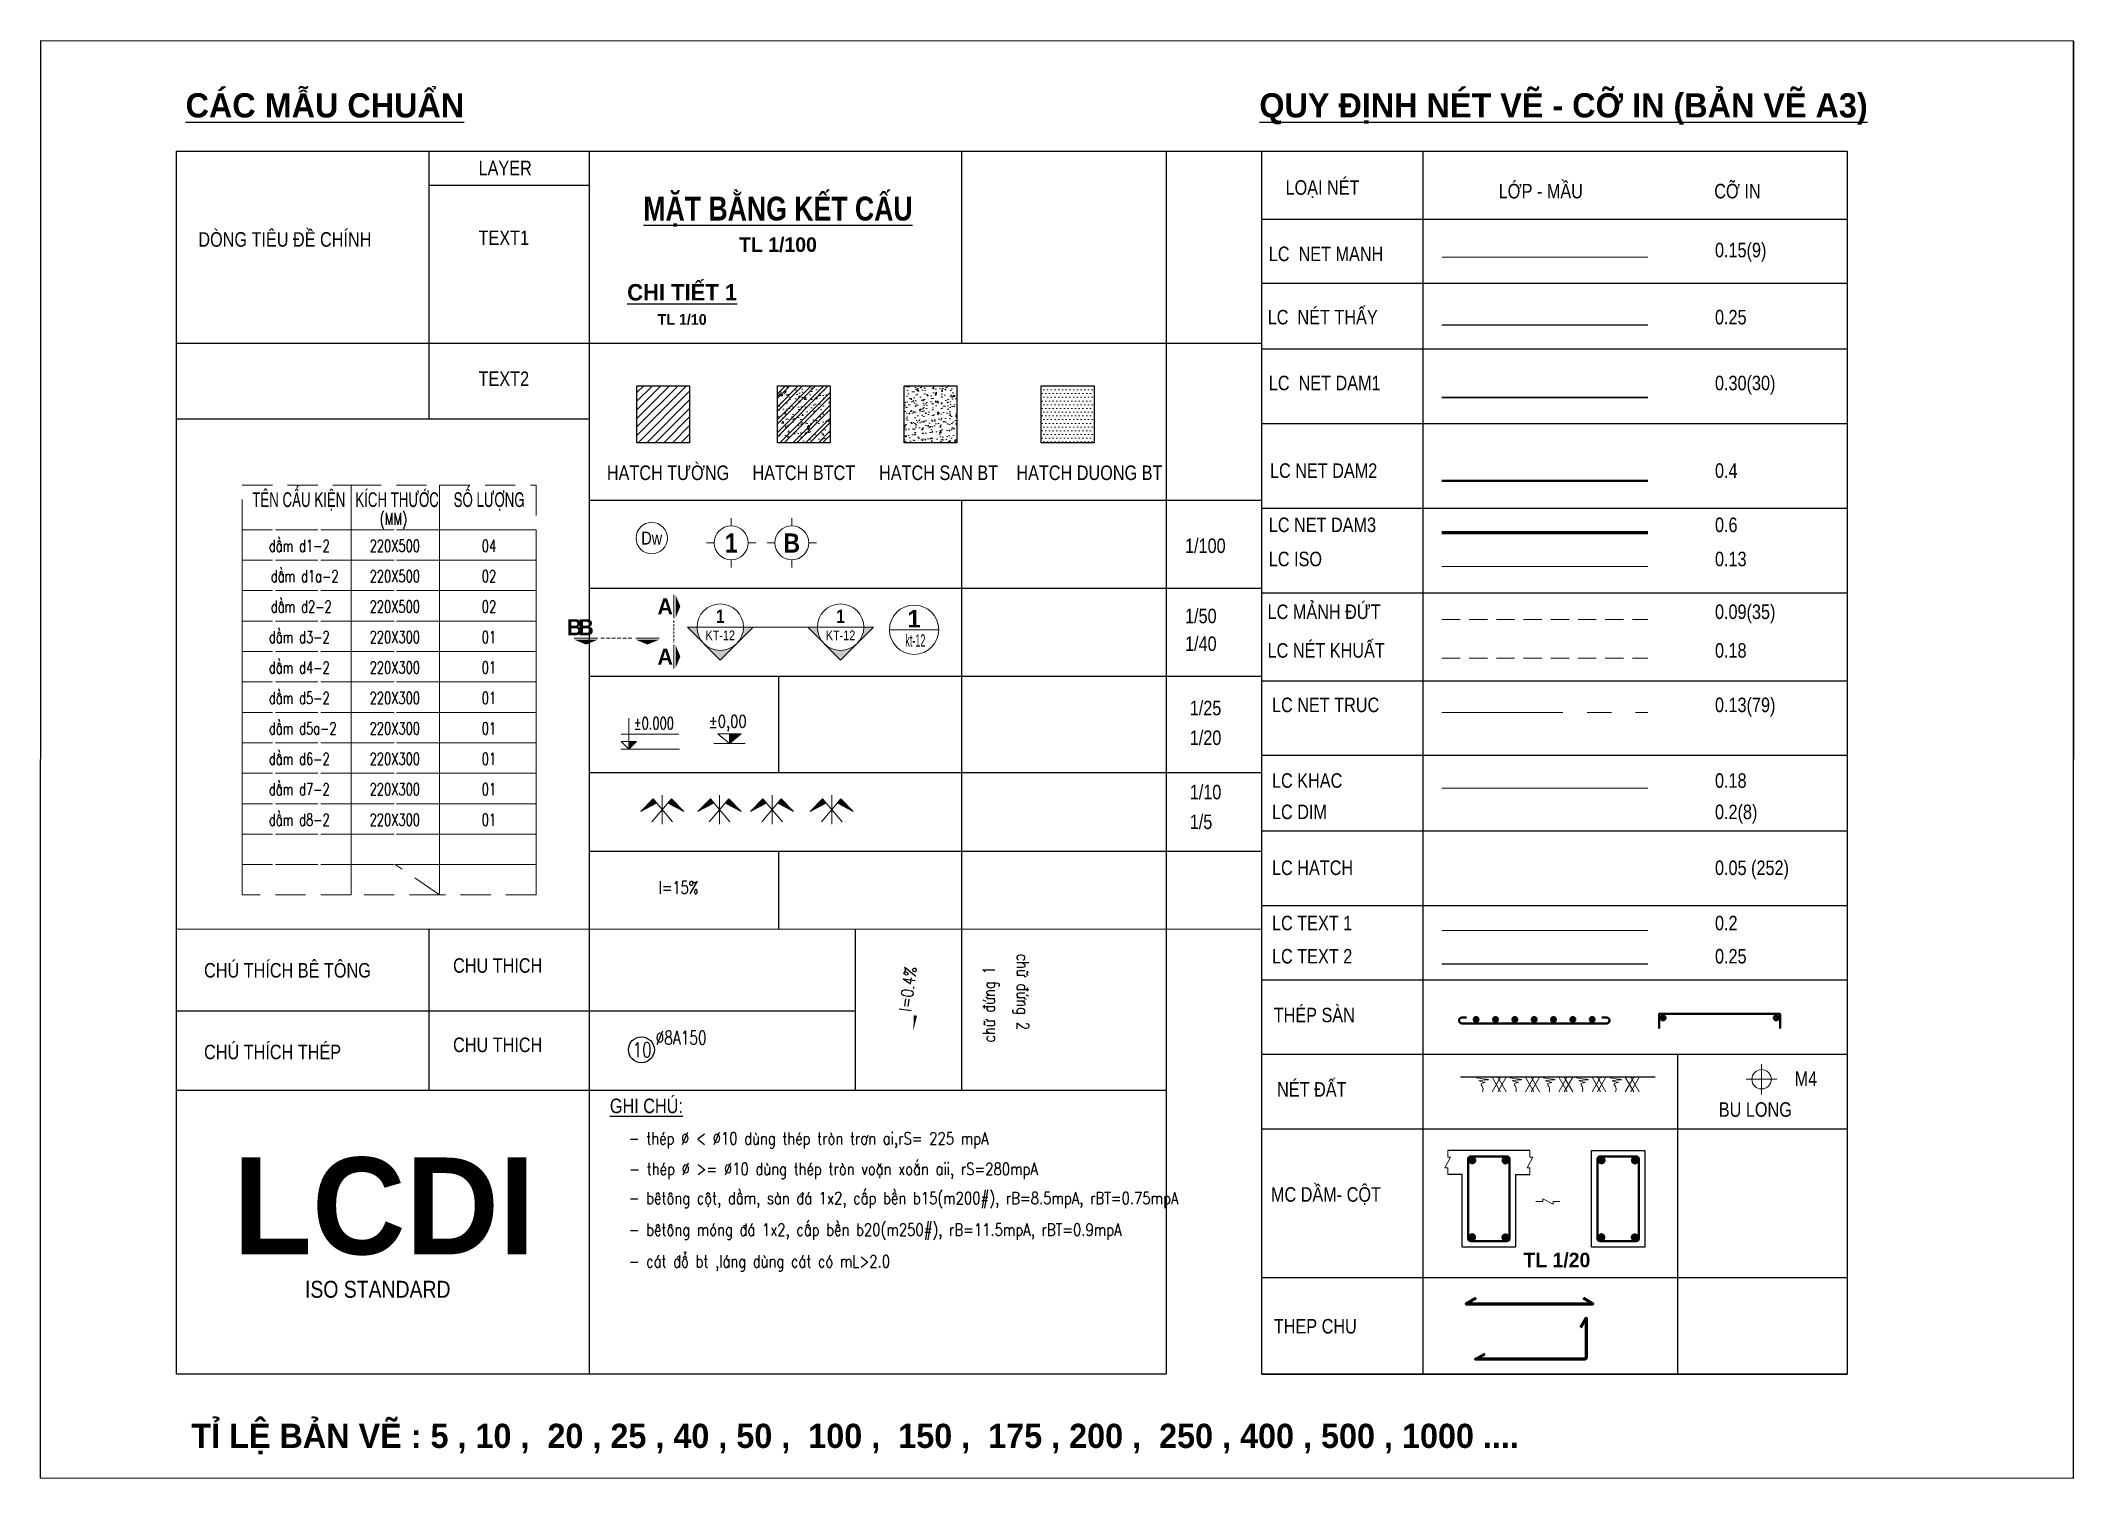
# Model space of a CAD drawing. Header units: millimetres. Extents: x -100840 to -70225, y 7053 to 16989.
# Drawn here: x -78625 to -70225, y 11049 to 16989 of the extents above; entities that cross this region are included whole.
import ezdxf
from ezdxf.enums import TextEntityAlignment as Align

# ---------------------------------------------------------------- set-up
doc = ezdxf.new("R2010")
doc.units = ezdxf.units.MM
doc.header["$MEASUREMENT"] = 0
for name, pattern in [('CENTERX2', [4, 2.5, -0.5, 0.5, -0.5]), ('DASHDOT', [1, 0.5, -0.25, 0, -0.25]), ('HIDDEN', [0.375, 0.25, -0.125])]:
    doc.linetypes.add(name, pattern=pattern)
for name, color, linetype, lineweight in [('KICHTHUOC', 8, 'Continuous', 18), ('LC Dim', 8, 'Continuous', 18), ('LC Hatch', 252, 'Continuous', 9), ('LC Hatch @ 1 (1)', 252, 'Continuous', 0), ('LC ISO', 153, 'Continuous', 13), ('LC Khac', 4, 'Continuous', 9), ('LC MANH DUT', 35, 'HIDDEN', 5), ('LC Net dam 1', 30, 'Continuous', 30), ('LC Net dam2', 6, 'Continuous', 40), ('LC Net dam3', 1, 'Continuous', 60), ('LC Net khuat', 4, 'HIDDEN', 13), ('LC Net manh', 239, 'Continuous', 5), ('LC Net thay', 7, 'Continuous', 25), ('LC Net truc', 79, 'DASHDOT', 13), ('LC Text1', 3, 'Continuous', 20), ('LC Text2', 7, 'Continuous', 25), ('Text', 7, 'Continuous', 20), ('v-KICHTHUOC', 8, 'Continuous', 18), ('v-TEXT', 7, 'Continuous', 20)]:
    doc.layers.add(name, color=color, linetype=linetype, lineweight=lineweight)
doc.styles.add('ARIAL', font='arial.ttf', dxfattribs={"width": 0.8})
doc.styles.add('Brief text', font='')
doc.styles.add('General text 2', font='arial.ttf')
doc.styles.add('LC 1', font='')
doc.styles.add('LC 2', font='', dxfattribs={"width": 0.7})
doc.styles.add('LC 3', font='vnsimli.shx', dxfattribs={"width": 0.75})
doc.styles.add('LC3', font='', dxfattribs={"width": 0.8})
doc.styles.add('T1', font='Vnsimli.shx', dxfattribs={"width": 0.8})
doc.styles.add('T2', font='', dxfattribs={"width": 0.8})
doc.styles.add('text', font='hoatbif.shx', dxfattribs={"width": 0.7})
doc.styles.add('text1', font='', dxfattribs={"width": 0.7, "height": 300})
doc.styles.get('Brief text').set_extended_font_data('.VnHelvetInsH', bold=True)
doc.styles.get('LC 1').set_extended_font_data('.VnAvantH', bold=True)
doc.styles.get('LC 2').set_extended_font_data('.VnArial NarrowH')
doc.styles.get('LC3').set_extended_font_data('.VnArialH', bold=True)
doc.styles.get('T2').set_extended_font_data('.VnArialH')
doc.styles.get('text1').set_extended_font_data('.VnHelvetInsH', bold=True)

msp = doc.modelspace()

# ---------------------------------------------------------------- texts
at = {"layer": 'LC Text1', "ltscale": 0.2, "style": 'LC 1', "width": 0.9}
for s, p in [('1', (-75771.3, 14850.2)), ('B', (-75521.2, 14850.2))]:
    msp.add_text(s, height=78.9, rotation=359.99922, dxfattribs=at).set_placement(p, align=Align.BOTTOM_CENTER)
at = {"layer": 'LC Text1', "style": 'LC 3', "width": 0.75}
msp.add_text(' I=15%%%', height=52.43, rotation=359.99922, dxfattribs=at).set_placement((-76098.7, 13463.8))
at = {"layer": 'LC Text1', "color": 3, "style": 'LC 3', "width": 0.8}
for s, height, rotation, p in [('ch÷ ®øng 2', 50, 269.99922, (-74591, 13216.1)), ('ch÷ ®øng 1', 50, 89.99922, (-74681.3, 12849.8)), ('- thÐp %%C < %%C10 dïng thÐp trßn tr¬n ai,rS= 225 mpA', 50.002, 359.99922, (-76194.5, 12428.4)), ('- thÐp %%C >= %%C10 dïng thÐp trßn voÆn xo¾n aii, rS=280mpA', 50.002, 359.99922, (-76192.5, 12302.2)), ('- bªt«ng cét, dÇm, sµn ®¸ 1x2, cÊp bÒn b15(m200#), rB=8.5mpA, rBT=0.75mpA', 50.002, 359.99922, (-76194.9, 12181.8)), ('- bªt«ng mãng ®¸ 1x2, cÊp bÒn b20(m250#), rB=11.5mpA, rBT=0.9mpA', 50.002, 359.99922, (-76194.9, 12051.2)), ('- c¸t ®æ bt ,l¸ng dïng c¸t cã mL>2.0', 50.002, 359.99922, (-76194.9, 11920.5))]:
    msp.add_text(s, height=height, rotation=rotation, dxfattribs=at).set_placement(p)
at = {"layer": 'LC Text2', "lineweight": -2}
for s, height, style, p in [('%%uc¸c mÉu chuÈn', 100.004, 'LC 1', (-78026.3, 16671.9)), ('%%Uquy ®Þnh nÐt vÏ - cì in (b¶n vÏ A3)', 100.004, 'LC 1', (-73588.8, 16671.8)), ('tl 1/20', 60, 'LC 1', (-72497.5, 11921)), ('iso standard', 70.003, 'LC 2', (-77532.9, 11794.9)), ('tØ lÖ b¶n vÏ : 5 , 10 ,  20 , 25 , 40 , 50 ,  100 ,  150 ,  175 , 200 ,  250 , 400 , 500 , 1000 ....', 100.004, 'LC 1', (-78002.3, 11174.3))]:
    msp.add_text(s, height=height, rotation=359.99922, dxfattribs=dict(at, style=style)).set_placement(p)
at = {"layer": 'LC Text2', "style": 'T2', "width": 0.8}
for s, height, p in [('layer', 60, (-76815.5, 16432.9)), ('lo¹i nÐt', 60, (-73480.5, 16352.4)), ('Líp - mÇu', 60, (-72599.8, 16337.4)), ('cì in', 60, (-71708.8, 16337.4)), ('dßng tiªu ®Ò chÝnh', 60.002, (-77973.6, 16137.8)), ('text1', 60, (-76815.5, 16144.6)), ('LC  Net manh', 60.002, (-73549.7, 16078.1)), ('0.15(9)', 60, (-71705.8, 16093.9)), ('LC  nÐt thÊy', 60.002, (-73554.3, 15816.7)), ('0.25 ', 60, (-71705.8, 15816.7)), ('text2', 60, (-76815.5, 15562.2)), ('LC  Net dam1', 60.002, (-73549.7, 15544.6)), ('0.30(30)', 60, (-71705.8, 15544.6)), ('HATCH T¦êNG', 60.002, (-76285.3, 15173.7)), ('HATCH BTCT', 60, (-75683.6, 15173.7)), ('HATCH SAN BT', 60.002, (-75160.3, 15173.7)), ('HATCH DUONG BT', 60.002, (-74592.9, 15173.7)), ('LC Net dam2', 60.002, (-73544.8, 15182.7)), ('0.4', 60, (-71705.8, 15182.7)), ('LC Net dam3', 60.002, (-73549.8, 14958.5)), ('0.6', 60, (-71705.8, 14958.5)), ('1/100', 60, (-73895.9, 14872.1)), ('LC iso', 60, (-73549.8, 14817.4)), ('0.13', 60, (-71705.8, 14817.4)), ('1/50', 60, (-73895.9, 14582)), ('LC m¶nh ®øt', 60.002, (-73554.7, 14599.4)), ('0.09(35)', 60, (-71705.8, 14599.4)), ('1/40', 60, (-73895.9, 14467.4)), ('LC nÐt khuÊt', 60.002, (-73554.7, 14439.6)), ('0.18', 60, (-71705.8, 14439.6)), ('1/25', 60, (-73876.4, 14201.6)), ('LC Net truc', 60.002, (-73536.5, 14214.6)), ('0.13(79)', 60, (-71705.8, 14214.6)), ('1/20', 60, (-73876.4, 14078.8)), ('LC khac', 60, (-73536.5, 13902)), ('0.18', 60, (-71705.8, 13902)), ('1/10', 60, (-73876.4, 13854.3)), ('1/5', 60, (-73876.4, 13731.5)), ('LC dim', 60, (-73536.5, 13772.5)), ('0.2(8)', 60, (-71705.8, 13772.5)), ('LC Hatch', 60, (-73536.5, 13541.6)), ('0.05 (252)', 60, (-71705.8, 13541.5)), ('LC text 1', 60, (-73536.5, 13313.3)), ('0.2', 60, (-71705.8, 13313.2)), ('chó thÝch bª t«ng', 60.002, (-77949.9, 13117.9)), ('chu thich', 60, (-76920.9, 13137.6)), ('LC text 2', 60, (-73536.5, 13176.1)), ('0.25', 60, (-71705.8, 13176.1)), ('thÐp sµn', 60, (-73529.4, 12933.2)), ('chó thÝch thÐp', 60.002, (-77949.9, 12780.4)), ('chu thich', 60, (-76920.9, 12810)), ('nÐt ®Êt', 60, (-73515.4, 12625.7)), ('m4', 60, (-71376.7, 12670.4)), ('%%Ughi chó:', 60.002, (-76272.8, 12557.6)), ('bu long', 60, (-71690, 12542.6)), ('mc dÇm- cét', 60.002, (-73540.8, 12191.7)), ('thep chu', 60, (-73528.9, 11647.2))]:
    msp.add_text(s, height=height, rotation=359.99922, dxfattribs=at).set_placement(p)
at = {"layer": 'LC Text2', "linetype": 'ByBlock', "style": 'LC 3', "width": 0.75}
msp.add_text('%%C8A150', height=55.56, rotation=359.99922, dxfattribs=at).set_placement((-76083.9, 12841.6))
at = {"layer": 'LC Text2', "ltscale": 100, "style": 'LC 3', "width": 0.75}
msp.add_text('10', height=61.11, rotation=359.99922, dxfattribs=at).set_placement((-76139.6, 12819.4), align=Align.MIDDLE_CENTER)
at = {"layer": 'LC Text2', "lineweight": -2, "style": 'LC 1'}
msp.add_text('LCDI', height=400.02, rotation=359.99922, dxfattribs=at).set_placement((-77206.5, 12174.6), align=Align.MIDDLE)

# ---------------------------------------------------------------- blocks, each defined once
blk = doc.blocks.new('DXicon')
at = {"layer": 'LC Hatch', "ltscale": 50}
for points in [[(-1.15, 4.39), (-1.9, 5.26), (-4.45, 2.69)], [(4.45, 2.69), (1.9, 5.26), (1.15, 4.39)]]:
    blk.add_hatch(color=252, dxfattribs=at).paths.add_polyline_path(points)
at = {"layer": 'LC Net manh', "color": 8, "ltscale": 50}
for p, q in [((-1.9, 5.26), (-4.45, 2.69)), ((-4.45, 2.69), (-1.15, 4.39)), ((-2.13, 0.57), (1.9, 5.26)), ((2.13, 0.57), (-1.9, 5.26)), ((0, 0.04), (0, 6.04)), ((4.45, 2.69), (1.15, 4.39)), ((1.9, 5.26), (4.45, 2.69))]:
    blk.add_line(p, q, dxfattribs=at)
blk = doc.blocks.new('thep tron 2')
at = {"layer": 'LC Net dam2'}
for p, q in [((-0.5, 0.5), (0.5, 0.5)), ((0.35, 0.85), (-0.35, 0.15)), ((-0.35, 0.85), (0.35, 0.15)), ((0, 1), (0, 0))]:
    blk.add_line(p, q, dxfattribs=at)
blk.add_circle((0, 0.5), 0.5, dxfattribs=at)
blk = doc.blocks.new('theptron1')
at = {"layer": 'LC Net dam3'}
for p, q in [((-0.5, 0), (0.5, 0)), ((-0.35, 0.35), (0.35, -0.35)), ((0.35, 0.35), (-0.35, -0.35)), ((0, 0.5), (0, -0.5))]:
    blk.add_line(p, q, dxfattribs=at)
blk.add_circle((0, 0), 0.5, dxfattribs=at)
blk = doc.blocks.new('mat dat')
at = {"layer": 'LC Net manh'}
for p, q in [((2, 0), (3.73, -3)), ((3.73, 0), (2, -3)), ((3.15, 0), (4.88, -3)), ((4.88, 0), (3.15, -3))]:
    blk.add_line(p, q, dxfattribs=at)
blk.add_spline([(0, 0), (-1.21, -0.12), (1.21, -0.52), (-0.75, -0.75), (0.58, -1.1), (-0.23, -1.33), (0.06, -2.19), (0, -3)], degree=3, dxfattribs=at)
blk = doc.blocks.new('TTRUC')
at = {"layer": 'LC ISO'}
for p, q in [((0, 6.95), (0, 10.13)), ((-6.95, 0), (-10.13, 0)), ((6.95, 0), (10.13, 0)), ((0, -6.95), (0, -10.13))]:
    blk.add_line(p, q, dxfattribs=at)
at = {"layer": 'LC Net manh'}
blk.add_circle((0, 0), 6.95, dxfattribs=at)
blk = doc.blocks.new('TIEUDE1')
at = {"layer": 'LC Text2', "color": 7, "style": 'LC 1'}
blk.add_attdef('TIªU§Ò', text='', height=5, dxfattribs=at).set_placement((0, 0), align=Align.BOTTOM_CENTER)
blk.add_attdef('TL', text='', height=3, dxfattribs=at).set_placement((0, -2), align=Align.TOP_CENTER)
blk = doc.blocks.new('TIEUDE2')
at = {"layer": 'LC Text2', "color": 7, "style": 'LC 1'}
blk.add_attdef('%%UTIªU§Ò', text='', height=3.5, dxfattribs=at).set_placement((0, 0), align=Align.BOTTOM_CENTER)
blk.add_attdef('TL', text='', height=2.2, dxfattribs=at).set_placement((0, -1.8), align=Align.TOP_CENTER)
blk = doc.blocks.new('trich CT')
at = {"layer": 'LC ISO'}
blk.add_line((-500, 0), (500, 0), dxfattribs=at)
blk.add_circle((0, 0), 500, dxfattribs=at)
at = {"layer": 'LC Text1', "style": 'text1'}
blk.add_attdef('T', text='', height=350, dxfattribs=at).set_placement((0, 223), align=Align.MIDDLE_CENTER)
at = {"layer": 'LC Text1', "linetype": 'ByBlock', "style": 'text', "width": 0.7}
blk.add_attdef('KT', text='', height=250, dxfattribs=at).set_placement((0, -217), align=Align.MIDDLE_CENTER)
blk = doc.blocks.new('*U19')
at = {"layer": 'LC ISO'}
h = blk.add_hatch(color=256, dxfattribs=at)
h.paths.add_polyline_path([(0, -8.49), (4.24, -4.24, -0.198912), (0, -6, -0.198912), (-4.24, -4.24)])
h.paths.add_polyline_path([(8.49, 0), (6, 0, -0.198912), (4.24, -4.24)])
h.paths.add_polyline_path([(-4.24, -4.24, -0.198912), (-6, 0), (-8.49, 0)])
h = blk.add_hatch(color=256, dxfattribs=at)
h.paths.add_polyline_path([(31.08, -8.49), (35.32, -4.24, -0.198912), (31.08, -6, -0.198912), (26.84, -4.24)])
h.paths.add_polyline_path([(39.57, 0), (37.08, 0, -0.198912), (35.32, -4.24)])
h.paths.add_polyline_path([(26.84, -4.24, -0.198912), (25.08, 0), (22.59, 0)])
for p, q in [((-6, 0), (6, 0)), ((25.08, 0), (37.08, 0))]:
    blk.add_line(p, q, dxfattribs=at)
for points in [[(6, 0), (8.49, 0), (0, -8.49), (-8.49, 0), (-6, 0)], [(37.08, 0), (39.57, 0), (31.08, -8.49), (22.59, 0), (25.08, 0)]]:
    blk.add_lwpolyline(points, dxfattribs=at)
for centre in [(0, 0), (31.08, 0)]:
    blk.add_circle(centre, 6, dxfattribs=at)
at = {"layer": 'LC MANH DUT', "linetype": 'HIDDEN', "ltscale": 300}
blk.add_line((6, 0), (25.08, 0), dxfattribs=at)
at = {"layer": 'LC Text1', "style": 'Brief text', "width": 0.8, "flags": 8}
for tag, p in [('VIEW-NUMBER2', (0, 52)), ('VIEW-NUMBER1', (0, 0))]:
    blk.add_attdef(tag, text='', height=3.5, dxfattribs=at).set_placement(p, align=Align.BOTTOM_CENTER)
at = {"layer": 'LC Text1', "style": 'ARIAL', "width": 0.8, "flags": 8}
for tag, p in [('SHEET-NUMBER2', (0, 51.13)), ('SHEET-NUMBER1', (0, -0.87))]:
    blk.add_attdef(tag, text='', height=2.5, dxfattribs=at).set_placement(p, align=Align.TOP_CENTER)
blk = doc.blocks.new('Caodo1')
at = {"layer": 'LC Text1'}
blk.add_hatch(color=4, dxfattribs=at).paths.add_polyline_path([(0, 200), (0, 0), (243, 200)])
at = {"layer": 'LC Text1', "color": 4}
for p, q in [((324, 0), (-324, 0)), ((0, 0), (0, 200))]:
    blk.add_line(p, q, dxfattribs=at)
blk.add_lwpolyline([(-243, 200), (243, 200), (0, 0), (0, 0)], close=True, dxfattribs=at)
at = {"layer": 'LC Text1', "color": 4, "style": 'T1', "width": 0.8}
blk.add_attdef('%%P0,00', text='', height=250, dxfattribs=at).set_placement((-39, 460), align=Align.MIDDLE_CENTER)
blk = doc.blocks.new('bu lon')
at = {"layer": 'LC Khac', "color": 9}
for p, q in [((0.79, 0), (-0.79, 0)), ((0, -0.79), (0, 0.79))]:
    blk.add_line(p, q, dxfattribs=at)
at = {"layer": 'LC Khac', "color": 7}
blk.add_circle((0, 0), 0.5, dxfattribs=at)
blk = doc.blocks.new('MM')
at = {"layer": 'LC Khac', "xscale": 2.289702860291335, "yscale": 2.289702860291335, "zscale": 2.289702860291335}
blk.add_blockref('bu lon', (0, 0), dxfattribs=at)
blk = doc.blocks.new('CT')
at = {"layer": 'LC Text1', "lineweight": 15}
blk.add_hatch(color=4, dxfattribs=at).paths.add_polyline_path([(3.25, 1.6), (1.64, 1.6), (1.64, 0)])
at = {"layer": 'LC Text1', "color": 4, "lineweight": 15, "ltscale": 50}
for p, q in [((12.09, 0), (0, 0)), ((0.05, 3.14), (12, 3.14))]:
    blk.add_line(p, q, dxfattribs=at)
for points in [[(1.64, 6.43), (1.64, 0)], [(1.64, 0), (0.03, 1.6), (1.64, 1.6)], [(1.64, 0), (3.25, 1.6), (1.64, 1.6)]]:
    blk.add_lwpolyline(points, dxfattribs=at)
at = {"layer": 'LC Text1', "color": 4, "style": 'LC 3', "width": 0.75}
blk.add_attdef('CT', (1.91, 3.5), '', height=2.2, dxfattribs=at)
blk = doc.blocks.new('*U5')
at = {"layer": 'LC ISO'}
blk.add_circle((0, 0), 4.25, dxfattribs=at)
at = {"layer": 'LC Text1', "style": 'General text 2', "width": 0.8, "flags": 8}
blk.add_attdef('SYMBOL', text='', height=3.5, dxfattribs=at).set_placement((0, 0), align=Align.MIDDLE_CENTER)
blk = doc.blocks.new('matcatdoc')
at = {"layer": 'LC Khac', "color": 1, "ltscale": 2}
for p, q in [((0, 485), (0, 0)), ((0, -550), (0, -1036))]:
    blk.add_line(p, q, dxfattribs=at)
for points in [[(134, 243, 0, 471, 0), (37, 243, 275, 275, 0)], [(134, -793, 0, 471, 0), (37, -793, 275, 275, 0)]]:
    blk.add_lwpolyline(points, format="xyseb", dxfattribs=at)
at = {"layer": 'LC MANH DUT', "ltscale": 200}
blk.add_line((0, -49), (0, -506), dxfattribs=at)
at = {"ltscale": 2, "style": 'LC 1'}
for p in [(-179, 243), (-179, -793)]:
    blk.add_attdef('LC', text='', height=330, dxfattribs=at).set_placement(p, align=Align.MIDDLE_CENTER)
blk = doc.blocks.new('*U18')
at = {"layer": 'LC Khac', "color": 1, "ltscale": 2}
for p, q in [((0, 0), (-485, 0)), ((1271, 0), (785, 0))]:
    blk.add_line(p, q, dxfattribs=at)
for points in [[(-243, -134, 0, 471, 0), (-243, -37, 275, 275, 0)], [(1028, -134, 0, 471, 0), (1028, -37, 275, 275, 0)]]:
    blk.add_lwpolyline(points, format="xyseb", dxfattribs=at)
at = {"layer": 'LC MANH DUT', "ltscale": 300}
blk.add_line((66, 0), (732, 0), dxfattribs=at)
at = {"ltscale": 2, "style": 'LC 1'}
for p in [(-243, 222), (1028, 222)]:
    blk.add_attdef('LC', text='', height=330, dxfattribs=at).set_placement(p, align=Align.MIDDLE_CENTER)
blk = doc.blocks.new('DODOC1')
at = {"layer": 'KICHTHUOC'}
blk.add_lwpolyline([(-630, 0, 0, 0, 0), (762, 0, 0, 66.7, 0), (443, 0, 66.7, 66.7, 0)], format="xyseb", dxfattribs=at)
at = {"layer": 'Text', "style": 'T1', "width": 0.8}
blk.add_attdef('DOC', text='', height=250, dxfattribs=at).set_placement((-79, 226), align=Align.MIDDLE_CENTER)

# ---------------------------------------------------------------- hatches: boundary and pattern name
at = {"layer": 'LC Hatch', "ltscale": 3}
h = msp.add_hatch(dxfattribs=at)
h.set_pattern_fill('AR-CONC', color=256, scale=7.032736, angle=-0.00078)
h.set_pattern_definition([(49.99922, (-67209.624, -791.804), (50.44296, -4.41388), [5.27455, -58.02007]), (354.9992, (-67209.624, -791.804), (-9.75729, 52.89982), [4.21964, -46.41606]), (100.45062, (-67205.42, -792.17), (40.6857, 48.48591), [4.48268, -49.30947]), (46.1834, (-67209.624, -777.74), (75.05609, -11.64154), [7.91183, -87.0301]), (96.6348, (-67203.37, -778.71), (65.7333, 68.50624), [6.72402, -73.9642]), (351.1834, (-67209.62, -777.74), (65.73325, 68.5063), [6.32946, -69.6241]), (20.99922, (-67202.59, -781.255), (41.97851, -28.3157), [5.27455, -58.02007]), (325.9992, (-67202.59, -781.255), (17.11242, 50.99766), [4.21964, -46.41606]), (71.45062, (-67199.093, -783.615), (59.09095, 22.68191), [4.48268, -49.30947]), (37.49922, (-67209.624, -791.804), (0.85549, 23.411535), [0, -45.85344, 0, -47.119332, 0, -46.591877]), (7.49922, (-67209.624, -791.804), (18.501366, 27.737682), [0, -26.865052, 0, -44.79853, 0, -17.75766]), (327.49922, (-67225.307, -791.804), (37.542302, -1.586738), [0, -17.58184, 0, -54.85534, 0, -72.78882]), (317.49922, (-67232.34, -791.804), (41.01404, 7.03956), [0, -22.85639, 0, -36.429573, 0, -51.69061])])
h.paths.add_polyline_path([(-74839.3, 15563.2), (-75057.3, 15563.2), (-75057.3, 15327.8), (-74839.3, 15327.8)])
h = msp.add_hatch(dxfattribs=at)
h.set_pattern_fill('DOTS', color=256, scale=246.145766, angle=-0.00078)
h.set_pattern_definition([(359.99922, (-67172.027, -791.805), (7.692266, 15.384005), [0, -15.38411])])
h.paths.add_polyline_path([(-74271.9, 15563.2), (-74489.9, 15563.2), (-74489.9, 15327.8), (-74271.9, 15327.8)])
at = {"layer": 'LC Hatch @ 1 (1)', "ltscale": 2}
h = msp.add_hatch(dxfattribs=at)
h.set_pattern_fill('ANSI31', color=256, scale=200.011017, angle=-0.00078)
h.set_pattern_definition([(44.99922, (-67172.027, -791.805), (-17.6784, 17.678885), [])])
h.paths.add_polyline_path([(-75943.3, 15327.8), (-75943.3, 15563.2), (-76161.3, 15563.3), (-76161.3, 15327.8)])
h = msp.add_hatch(dxfattribs=at)
h.set_pattern_fill('BTCT', color=256, scale=10.000405, angle=-0.00078)
h.set_pattern_definition([(49.9992, (-76061.8, 27776.75), (71.72884, -6.27645), [7.5003, -82.50334]), (354.9992, (-76061.8, 27776.75), (-13.87467, 75.22245), [6.00024, -66.00267]), (100.4506, (-76055.824, 27776.23), (57.85422, 68.94596), [6.37428, -70.11705]), (46.1834, (-76061.8, 27796.75), (106.7282, -16.55403), [11.2505, -123.755]), (96.6348, (-76052.91, 27795.37), (93.4714, 97.41445), [9.5614, -105.1756]), (351.1834, (-76061.8, 27796.75), (93.4713, 97.4145), [9.0004, -99.004]), (20.9992, (-76051.8, 27791.75), (59.69257, -40.26434), [7.5003, -82.50334]), (325.9992, (-76051.8, 27791.75), (24.3335, 72.5176), [6.00024, -66.00267]), (71.4506, (-76046.827, 27788.396), (84.0261, 32.2532), [6.37428, -70.11705]), (37.49922, (-76061.801, 27776.75), (1.21649, 33.290717), [0, -65.20264, 0, -67.00271, 0, -66.25268]), (7.4992, (-76061.8, 27776.75), (26.30856, 39.44241), [0, -38.20155, 0, -63.70258, 0, -25.25102]), (327.49922, (-76084.102, 27776.752), (53.384375, -2.25631), [0, -25.00101, 0, -78.00316, 0, -103.50419]), (317.4992, (-76094.103, 27776.75), (58.32112, 10.0101), [0, -32.50132, 0, -51.8021, 0, -73.50298]), (44.9992, (-76061.8, 27776.75), (-26.51722, 26.51794), []), (44.9992, (-76044.123, 27776.75), (-26.51722, 26.51794), [])])
h.paths.add_polyline_path([(-75362.7, 15563.2), (-75580.7, 15563.2), (-75580.7, 15327.8), (-75362.7, 15327.8)])

# ---------------------------------------------------------------- linework, layer by layer
at = {"layer": 'Defpoints', "ltscale": 0.2}
msp.add_lwpolyline([(-78625.2, 16989.1), (-70224.8, 16989), (-70224.9, 11048.7), (-78625.3, 11048.8)], close=True, dxfattribs=at)
at = {"layer": 'LC ISO', "ltscale": 0.5}
msp.add_line((-72834, 14815.9), (-71983.5, 14815.9), dxfattribs=at)
at = {"layer": 'LC Khac', "ltscale": 0.5}
msp.add_line((-72834, 13900.4), (-71983.5, 13900.4), dxfattribs=at)
at = {"layer": 'LC MANH DUT', "ltscale": 300}
msp.add_line((-72834, 14597.9), (-71983.5, 14597.9), dxfattribs=at)
at = {"layer": 'LC Net dam 1'}
msp.add_line((-72834, 15514.8), (-71983.5, 15514.8), dxfattribs=at)
at = {"layer": 'LC Net dam2', "ltscale": 5}
msp.add_line((-71983.5, 15170.7), (-72834, 15170.7), dxfattribs=at)
at = {"layer": 'LC Net dam2'}
msp.add_lwpolyline([(-72173.2, 12952.4), (-72153.2, 12952.4, -0.414214), (-72141.9, 12941), (-72141.9, 12939.7, -0.414214), (-72153.2, 12928.3), (-72452.7, 12928.4), (-72752.1, 12928.4, -0.414214), (-72763.5, 12939.7), (-72763.5, 12941, -0.414214), (-72752.1, 12952.4), (-72732.1, 12952.4)], format="xyb", dxfattribs=at)
msp.add_lwpolyline([(-71936.7, 12907.6), (-71936.7, 12967.6), (-71436.7, 12967.6), (-71436.7, 12907.6)], dxfattribs=at)
for points in [[(-72725.5, 12038.7), (-72725.5, 12368.7, -0.414214), (-72715.5, 12378.7), (-72565.4, 12378.7, -0.414214), (-72555.4, 12368.7), (-72555.5, 12038.7, -0.414214), (-72565.5, 12028.7), (-72715.5, 12028.7, -0.414214)], [(-72191, 12038.7), (-72191, 12368.7, -0.414214), (-72181, 12378.7), (-72031, 12378.7, -0.414214), (-72021, 12368.7), (-72021, 12038.7, -0.414214), (-72031, 12028.7), (-72181, 12028.7, -0.414214)]]:
    msp.add_lwpolyline(points, format="xyb", close=True, dxfattribs=at)
at = {"layer": 'LC Net dam3', "ltscale": 0.5}
msp.add_line((-72834, 14956.9), (-71983.5, 14956.9), dxfattribs=at)
at = {"layer": 'LC Net dam3', "ltscale": 5}
msp.add_lwpolyline([(-72694.6, 11792.6), (-72733.6, 11770.1), (-72210.6, 11770), (-72249.6, 11792.5)], dxfattribs=at)
at = {"layer": 'LC Net dam3'}
msp.add_lwpolyline([(-72260.2, 11671.5), (-72237.7, 11710.5), (-72237.7, 11550.8, -0.414214), (-72247.7, 11540.8), (-72695.2, 11540.8), (-72656.3, 11563.3)], format="xyb", dxfattribs=at)
at = {"layer": 'LC Net khuat', "ltscale": 300}
msp.add_line((-72834, 14438.1), (-71983.5, 14438.1), dxfattribs=at)
at = {"layer": 'LC Net manh'}
msp.add_line((-72833.9, 16095), (-71983.5, 16095), dxfattribs=at)
for points in [[(-72810.5, 12303.7), (-72810.5, 12332.3), (-72822, 12332.3), (-72798.9, 12375.1), (-72810.5, 12375.1), (-72810.5, 12403.7)], [(-72470.4, 12303.7), (-72470.4, 12332.3), (-72482, 12332.3), (-72458.9, 12375.1), (-72470.4, 12375.1), (-72470.4, 12403.7)], [(-72446.4, 12192.5), (-72417.7, 12192.5), (-72417.7, 12204), (-72375, 12181), (-72375, 12192.5), (-72346.4, 12192.5)]]:
    msp.add_lwpolyline(points, dxfattribs=at)
at = {"layer": 'LC Net thay'}
for p, q in [((-77020.5, 16532.1), (-77020.5, 15426.4)), ((-76357.8, 16532.1), (-76357.8, 11478.5)), ((-74819.7, 16532.1), (-74819.7, 15739.6)), ((-73973.3, 16532.1), (-73579.1, 16532.1)), ((-72913.2, 16532.1), (-72913.2, 11478.5)), ((-76357.8, 16390.1), (-77020.5, 16390.1)), ((-73579.1, 16251.8), (-71159.6, 16251.8)), ((-73579.1, 15987.2), (-71159.6, 15987.1)), ((-72834, 15815.2), (-71983.5, 15815.1)), ((-78064.2, 15739.6), (-74819.7, 15739.6)), ((-78064.2, 15739.6), (-73579.1, 15739.5)), ((-73579.1, 15716), (-71159.6, 15716)), ((-78064.2, 15426.4), (-76357.8, 15426.3)), ((-73579.1, 15407), (-71159.6, 15407)), ((-76357.8, 15090.1), (-73579.1, 15090)), ((-74819.7, 15090), (-74819.7, 12652.7)), ((-73579.1, 15057.1), (-71159.6, 15057.1)), ((-76357.8, 14726.6), (-73579.1, 14726.5)), ((-73579.1, 14707.2), (-71159.6, 14707.2)), ((-76357.8, 14363.1), (-73579.1, 14363)), ((-75576.3, 14363.1), (-75576.3, 13964.8)), ((-73579.1, 14343.7), (-71159.6, 14343.7)), ((-73579.1, 14036.2), (-71159.6, 14036.2)), ((-76357.8, 13964.8), (-73579.1, 13964.7)), ((-73579.1, 13723.5), (-71159.6, 13723.5)), ((-76357.8, 13640.8), (-74819.7, 13640.7)), ((-76357.8, 13640.8), (-73579.1, 13640.7)), ((-75576.3, 13640.7), (-75576.3, 13318.5)), ((-73579.1, 13416), (-71159.6, 13416)), ((-78064.3, 13318.6), (-73579.1, 13318.5)), ((-77020.5, 13318.5), (-77020.5, 12652.7)), ((-75257.6, 12652.7), (-75257.6, 13318.5)), ((-73579.1, 13108.4), (-71159.6, 13108.4)), ((-72834, 13174.5), (-71983.5, 13174.5)), ((-78064.3, 12980.3), (-75257.6, 12980.3)), ((-73579.1, 12800.9), (-71159.7, 12800.9)), ((-71860.5, 12800.9), (-71860.6, 11478.5)), ((-71953.7, 12706.3), (-72757.7, 12706.3)), ((-78064.3, 12652.7), (-73973.4, 12652.7)), ((-78064.3, 12652.7), (-73973.4, 12652.7)), ((-73579.1, 12493.3), (-71159.7, 12493.3)), ((-72470.4, 12403.7), (-72810.5, 12403.7)), ((-72750.5, 12303.7), (-72810.5, 12303.7)), ((-72530.4, 12303.7), (-72470.4, 12303.7)), ((-73579.1, 11878.2), (-71159.7, 11878.2)), ((-73579.1, 11478.5), (-71159.7, 11478.5))]:
    msp.add_line(p, q, dxfattribs=at)
for points in [[(-78064.2, 16532.2), (-73973.3, 16532.1), (-73973.4, 11478.5), (-78064.3, 11478.6)], [(-73579.1, 16532.1), (-71159.6, 16532.1), (-71159.7, 11478.5), (-73579.1, 11478.5)], [(-72216, 12403.7), (-71996, 12403.7), (-71996, 12003.7), (-72216, 12003.7)]]:
    msp.add_lwpolyline(points, close=True, dxfattribs=at)
msp.add_lwpolyline([(-72530.4, 12303.7), (-72530.5, 12003.7), (-72750.5, 12003.7), (-72750.5, 12303.7)], dxfattribs=at)
at = {"layer": 'LC Net truc', "linetype": 'CENTERX2', "ltscale": 200}
msp.add_line((-72834, 14213.1), (-71983.5, 14213.1), dxfattribs=at)
at = {"layer": 'LC Text1'}
msp.add_line((-72834, 13311.7), (-71983.5, 13311.7), dxfattribs=at)
at = {"layer": 'LC Text2', "ltscale": 2}
for points in [[(-76161.3, 15563.3), (-75943.3, 15563.2), (-75943.3, 15327.8), (-76161.3, 15327.8)], [(-75580.7, 15563.2), (-75362.7, 15563.2), (-75362.7, 15327.8), (-75580.7, 15327.8)], [(-75057.3, 15563.2), (-74839.3, 15563.2), (-74839.3, 15327.8), (-75057.3, 15327.8)], [(-74489.9, 15563.2), (-74271.9, 15563.2), (-74271.9, 15327.8), (-74489.9, 15327.8)]]:
    msp.add_lwpolyline(points, close=True, dxfattribs=at)
at = {"layer": 'LC Text2', "ltscale": 100}
msp.add_circle((-76142.6, 12819.4), 53.5, dxfattribs=at)

# ---------------------------------------------------------------- block references
at = {"layer": 'LC Dim'}
for p, xscale, yscale, zscale, rotation in [((-72709.5, 12362.7), 20.00081018598456, 20.00081018598456, 20.00081018598456, 359.999216292062), ((-72571.4, 12362.7), -20.00081018598456, 20.00081018598453, 20.00081018598453, 359.999216292062), ((-72175, 12362.7), 20.00081018598456, 20.00081018598456, 20.00081018598456, 359.999216292062), ((-72037, 12362.7), -20.00081018598456, 20.00081018598453, 20.00081018598453, 359.999216292062), ((-72709.5, 12044.7), -20.00081018598454, 20.00081018598453, 20.00081018598453, 179.9992162950231), ((-72571.5, 12044.7), 20.00081018598454, 20.00081018598454, 20.00081018598454, 179.9992162950232), ((-72175, 12044.7), -20.00081018598454, 20.00081018598453, 20.00081018598453, 179.9992162950231), ((-72037, 12044.7), 20.00081018598454, 20.00081018598454, 20.00081018598454, 179.9992162950232)]:
    msp.add_blockref('theptron1', p, dxfattribs=dict(at, xscale=xscale, yscale=yscale, zscale=zscale, rotation=rotation))
at = {"layer": 'LC Hatch', "xscale": 20.00081018598456, "yscale": 20.00081018598456, "zscale": 20.00081018598456, "rotation": 359.999216292062}
for p in [(-76056.6, 13750.5), (-75819.7, 13750.5), (-75602.6, 13750.5), (-75355.8, 13750.5)]:
    msp.add_blockref('DXicon', p, dxfattribs=at)
at = {"layer": 'LC ISO', "xscale": 10.07885023082149, "yscale": 10.07885023082149, "zscale": 10.07885023082149, "rotation": 359.999216292062}
for p in [(-75771.3, 14914.4), (-75521.2, 14914.4)]:
    msp.add_blockref('TTRUC', p, dxfattribs=at)
at = {"layer": 'LC ISO'}
ref = msp.add_blockref('*U19', (-75816.7, 14565.8), dxfattribs=dict(at, xscale=16.00064814879263, yscale=16.00064814879263, zscale=16.00064814879263, rotation=359.999216292062))
ref.add_attrib('VIEW-NUMBER1', '1', dxfattribs={"layer": 'LC Text1', "height": 56, "rotation": 359.99922, "style": 'Brief text', "width": 0.8}).set_placement((-75816.7, 14565.8), align=Align.BOTTOM_CENTER)
ref.add_attrib('SHEET-NUMBER1', 'KT-12', dxfattribs={"layer": 'LC Text1', "height": 40, "rotation": 359.99922, "style": 'ARIAL', "width": 0.8}).set_placement((-75816.7, 14551.8), align=Align.TOP_CENTER)
ref.add_attrib('VIEW-NUMBER2', '1', dxfattribs={"layer": 'LC Text1', "height": 56, "rotation": 359.99922, "style": 'Brief text', "width": 0.8}).set_placement((-75319.4, 14565.8), align=Align.BOTTOM_CENTER)
ref.add_attrib('SHEET-NUMBER2', 'KT-12', dxfattribs={"layer": 'LC Text1', "height": 40, "rotation": 359.99922, "style": 'ARIAL', "width": 0.8}).set_placement((-75319.4, 14551.8), align=Align.TOP_CENTER)
ref = msp.add_blockref('trich CT', (-75015.6, 14555.1), dxfattribs=dict(at, xscale=0.2036653928654121, yscale=0.2036653928654121, zscale=0.2036653928654121, rotation=359.999216292062))
ref.add_attrib('T', '1', dxfattribs={"layer": 'LC Text2', "height": 71.3, "rotation": 359.99922, "style": 'text1'}).set_placement((-75015.6, 14600.4), align=Align.MIDDLE_CENTER)
ref.add_attrib('KT', ' kt-12', dxfattribs={"layer": 'LC Text2', "linetype": 'ByBlock', "height": 50.92, "rotation": 359.99922, "style": 'text', "width": 0.55}).set_placement((-75015.6, 14510.8), align=Align.MIDDLE_CENTER)
at = {"layer": 'LC Khac', "xscale": 20.00081018598456, "yscale": 20.00081018598456, "zscale": 20.00081018598456, "rotation": 359.999216292062}
for p in [(-72666.6, 12706.3), (-72529, 12706.3), (-72391.5, 12706.3), (-72253.9, 12706.3), (-72116.4, 12706.3)]:
    msp.add_blockref('mat dat', p, dxfattribs=at)
at = {"layer": 'LC MANH DUT', "xscale": 34.940446697836, "yscale": 34.940446697836, "zscale": 34.940446697836, "rotation": 359.999216292062}
msp.add_blockref('MM', (-71513.3, 12697.5), dxfattribs=at)
at = {"layer": 'LC Net dam2'}
for p, xscale, yscale, zscale, rotation in [((-72693.1, 12934.4), 20.00081018598456, 20.00081018598456, 20.00081018598456, 359.999216292062), ((-72613.1, 12934.4), 20.00081018598456, 20.00081018598456, 20.00081018598456, 359.999216292062), ((-72533.1, 12934.4), 20.00081018598456, 20.00081018598456, 20.00081018598456, 359.999216292062), ((-72453.1, 12934.4), 20.00081018598456, 20.00081018598456, 20.00081018598456, 359.999216292062), ((-72373.1, 12934.4), 20.00081018598456, 20.00081018598456, 20.00081018598456, 359.999216292062), ((-72293.1, 12934.4), 20.00081018598456, 20.00081018598456, 20.00081018598456, 359.999216292062), ((-72213.1, 12934.4), 20.00081018598456, 20.00081018598456, 20.00081018598456, 359.999216292062), ((-71920.7, 12961.6), -20.00081018598454, 20.00081018598453, 20.00081018598453, 179.9992162950231), ((-71452.7, 12961.6), 20.00081018598454, 20.00081018598454, 20.00081018598454, 179.9992162950232)]:
    msp.add_blockref('thep tron 2', p, dxfattribs=dict(at, xscale=xscale, yscale=yscale, zscale=zscale, rotation=rotation))
at = {"layer": 'LC Net manh'}
ref = msp.add_blockref('*U5', (-76099.9, 14933.7), dxfattribs=dict(at, xscale=15.24767647119836, yscale=15.24767647119836, zscale=15.24767647119836, rotation=359.999216292062))
ref.add_attrib('SYMBOL', 'Dw', dxfattribs={"layer": 'LC Text1', "height": 53.37, "rotation": 359.99922, "style": 'General text 2', "width": 0.8}).set_placement((-76099.9, 14933.7), align=Align.MIDDLE_CENTER)
ref = msp.add_blockref('matcatdoc', (-76008.5, 14602.8), dxfattribs=dict(at, xscale=0.2000081018599082, yscale=0.2000081018599082, zscale=0.2000081018599082, rotation=359.999216292062))
ref.add_attrib('LC', 'A', dxfattribs={"layer": '0', "ltscale": 2, "height": 66, "rotation": 359.99922, "style": 'LC 1'}).set_placement((-76044.2, 14444.2), align=Align.MIDDLE_CENTER)
ref.add_attrib('LC', 'A', dxfattribs={"layer": '0', "ltscale": 2, "height": 66, "rotation": 359.99922, "style": 'LC 1'}).set_placement((-76044.2, 14651.3), align=Align.MIDDLE_CENTER)
ref = msp.add_blockref('*U18', (-76322.8, 14520.8), dxfattribs=dict(at, xscale=0.2000081018599082, yscale=0.2000081018599082, zscale=0.2000081018599082, rotation=359.999216292062))
ref.add_attrib('LC', 'B', dxfattribs={"layer": '0', "ltscale": 2, "height": 66, "rotation": 359.99922, "style": 'LC 1'}).set_placement((-76418.7, 14565.3), align=Align.MIDDLE_CENTER)
ref.add_attrib('LC', 'B', dxfattribs={"layer": '0', "ltscale": 2, "height": 66, "rotation": 359.99922, "style": 'LC 1'}).set_placement((-76371.3, 14565.3), align=Align.MIDDLE_CENTER)
at = {"layer": 'LC Text1'}
ref = msp.add_blockref('Caodo1', (-75778.4, 14084.6), dxfattribs=dict(at, xscale=0.2000081018599082, yscale=0.2000081018599082, zscale=0.2000081018599082, rotation=359.999216292062))
ref.add_attrib('%%P0,00', '%%p0,00', dxfattribs={"layer": 'LC Text2', "height": 50, "rotation": 359.99922, "style": 'T1', "width": 0.8}).set_placement((-75786.2, 14176.5), align=Align.MIDDLE_CENTER)
ref = msp.add_blockref('CT', (-76227.4, 14061.1), dxfattribs=dict(at, xscale=20.00081018598456, yscale=20.00081018598456, zscale=20.00081018598456, rotation=359.999216292062))
ref.add_attrib('CT', '%%P0.000', (-76174.6, 14143.9), dxfattribs={"color": 3, "height": 49.61, "rotation": 359.99922, "style": 'LC 3', "width": 0.7})
at = {"layer": 'LC Text2'}
ref = msp.add_blockref('TIEUDE1', (-75578.1, 16216.4), dxfattribs=dict(at, xscale=20.00081018598456, yscale=20.00081018598456, zscale=20.00081018598456, rotation=359.999216292062))
ref.add_attrib('TIªU§Ò', '%%UmÆt b»ng kÕt cÊu', dxfattribs={"color": 7, "height": 98.492, "rotation": 359.99922, "style": 'LC3', "width": 0.8}).set_placement((-75578.1, 16216.4), align=Align.BOTTOM_CENTER)
ref.add_attrib('TL', 'TL 1/100', dxfattribs={"color": 7, "height": 60, "rotation": 359.99922, "style": 'LC 1'}).set_placement((-75578.1, 16176.4), align=Align.TOP_CENTER)
ref = msp.add_blockref('TIEUDE2', (-75974.2, 15895.1), dxfattribs=dict(at, xscale=20.00081018598456, yscale=20.00081018598456, zscale=20.00081018598456, rotation=359.999216292062))
ref.add_attrib('%%UTIªU§Ò', '%%Uchi tiÕt 1', dxfattribs={"color": 7, "height": 67.926, "rotation": 359.99922, "style": 'LC 1'}).set_placement((-75974.2, 15895.1), align=Align.BOTTOM_CENTER)
ref.add_attrib('TL', 'TL 1/10', dxfattribs={"color": 7, "height": 44, "rotation": 359.99922, "style": 'LC 1'}).set_placement((-75974.2, 15859.1), align=Align.TOP_CENTER)
at = {"layer": 'v-KICHTHUOC'}
ref = msp.add_blockref('DODOC1', (-74998.4, 13048.9), dxfattribs=dict(at, xscale=-0.2000110170166411, yscale=0.2000110170166411, zscale=0.2000110170166411, rotation=82.3267871807796))
ref.add_attrib('DOC', 'I=0.4%', dxfattribs={"layer": 'v-TEXT', "height": 50, "rotation": 82.32679, "style": 'T1', "width": 0.8}).set_placement((-75041.1, 13070.6, 0), align=Align.MIDDLE_CENTER)

msp.set_redraw_order([(e.dxf.handle, doc.entitydb.next_handle()) for e in msp.query("TEXT MTEXT ATTDEF DIMENSION ARC_DIMENSION")])  # texts and dimensions are drawn at this point

# ---------------------------------------------------------------- next in the draw order: wipeouts: each hides what was drawn before it
at = {"ltscale": 500}
msp.add_wipeout([(-77792.6, 15152.3), (-76577.6, 15152.3), (-76577.7, 13459.1), (-77792.6, 13459.1)], dxfattribs=at).translate(0, 0, 0).dxf.layer = 'LC Net truc'

# ---------------------------------------------------------------- next in the draw order: linework, layer by layer
at = {"layer": 'LC Dim', "ltscale": 3}
msp.add_lwpolyline([(-78625.2, 16989.1), (-70224.9, 16989), (-70225, 11048.7), (-78625.3, 11048.9)], close=True, dxfattribs=at)
at = {"layer": 'LC MANH DUT', "ltscale": 500}
for points in [[(-77792.6, 15152.3), (-77342.7, 15152.3), (-77342.7, 14968.1), (-77792.6, 14968.1)], [(-77342.7, 15152.3), (-76976.3, 15152.3), (-76976.3, 14968.1), (-77342.7, 14968.1)], [(-76976.3, 15152.3), (-76577.6, 15152.3), (-76577.6, 14968.1), (-76976.3, 14968.1)], [(-77792.6, 14968.1), (-77342.7, 14968.1), (-77342.7, 14842.3), (-77792.6, 14842.3)], [(-77342.7, 14968.1), (-76976.3, 14968.1), (-76976.3, 14842.3), (-77342.7, 14842.3)], [(-76976.3, 14968.1), (-76577.6, 14968.1), (-76577.6, 14842.3), (-76976.3, 14842.3)], [(-77792.6, 14842.3), (-77342.7, 14842.3), (-77342.7, 14716.6), (-77792.6, 14716.6)], [(-77342.7, 14842.3), (-76976.3, 14842.3), (-76976.3, 14716.6), (-77342.7, 14716.6)], [(-76976.3, 14842.3), (-76577.6, 14842.3), (-76577.6, 14716.6), (-76976.3, 14716.6)], [(-77792.6, 14716.6), (-77342.7, 14716.6), (-77342.7, 14590.8), (-77792.6, 14590.8)], [(-77342.7, 14716.6), (-76976.3, 14716.6), (-76976.3, 14590.8), (-77342.7, 14590.8)], [(-76976.3, 14716.6), (-76577.6, 14716.6), (-76577.6, 14590.8), (-76976.3, 14590.8)], [(-77792.6, 14590.8), (-77342.7, 14590.8), (-77342.7, 14465.1), (-77792.6, 14465.1)], [(-77342.7, 14590.8), (-76976.3, 14590.8), (-76976.4, 14465.1), (-77342.7, 14465.1)], [(-76976.3, 14590.8), (-76577.6, 14590.8), (-76577.6, 14465.1), (-76976.4, 14465.1)], [(-77792.6, 14465.1), (-77342.7, 14465.1), (-77342.7, 14339.3), (-77792.6, 14339.3)], [(-77342.7, 14465.1), (-76976.4, 14465.1), (-76976.4, 14339.3), (-77342.7, 14339.3)], [(-76976.4, 14465.1), (-76577.6, 14465.1), (-76577.6, 14339.3), (-76976.4, 14339.3)], [(-77792.6, 14339.3), (-77342.7, 14339.3), (-77342.7, 14213.6), (-77792.6, 14213.6)], [(-77342.7, 14339.3), (-76976.4, 14339.3), (-76976.4, 14213.6), (-77342.7, 14213.6)], [(-76976.4, 14339.3), (-76577.6, 14339.3), (-76577.6, 14213.6), (-76976.4, 14213.6)], [(-77792.6, 14213.6), (-77342.7, 14213.6), (-77342.7, 14087.8), (-77792.6, 14087.8)], [(-77342.7, 14213.6), (-76976.4, 14213.6), (-76976.4, 14087.8), (-77342.7, 14087.8)], [(-76976.4, 14213.6), (-76577.6, 14213.6), (-76577.6, 14087.8), (-76976.4, 14087.8)], [(-77792.6, 14087.8), (-77342.7, 14087.8), (-77342.7, 13962.1), (-77792.6, 13962.1)], [(-77342.7, 14087.8), (-76976.4, 14087.8), (-76976.4, 13962.1), (-77342.7, 13962.1)], [(-76976.4, 14087.8), (-76577.6, 14087.8), (-76577.6, 13962.1), (-76976.4, 13962.1)], [(-77792.6, 13962.1), (-77342.7, 13962.1), (-77342.7, 13836.3), (-77792.6, 13836.3)], [(-77342.7, 13962.1), (-76976.4, 13962.1), (-76976.4, 13836.3), (-77342.7, 13836.3)], [(-76976.4, 13962.1), (-76577.6, 13962.1), (-76577.6, 13836.3), (-76976.4, 13836.3)], [(-77792.6, 13836.3), (-77342.7, 13836.3), (-77342.7, 13710.6), (-77792.6, 13710.6)], [(-77342.7, 13836.3), (-76976.4, 13836.3), (-76976.4, 13710.6), (-77342.7, 13710.6)], [(-76976.4, 13836.3), (-76577.6, 13836.3), (-76577.7, 13710.6), (-76976.4, 13710.6)], [(-77792.6, 13710.6), (-77342.7, 13710.6), (-77342.7, 13584.8), (-77792.6, 13584.8)], [(-77342.7, 13710.6), (-76976.4, 13710.6), (-76976.4, 13584.8), (-77342.7, 13584.8)], [(-76976.4, 13710.6), (-76577.7, 13710.6), (-76577.7, 13584.8), (-76976.4, 13584.8)], [(-77792.6, 13584.8), (-77342.7, 13584.8), (-77342.7, 13459.1), (-77792.6, 13459.1)], [(-77342.7, 13584.8), (-76976.4, 13584.8), (-76976.4, 13459.1), (-77342.7, 13459.1)], [(-77159.5, 13584.8), (-76577.7, 13584.8), (-76577.7, 13459.1), (-76976.4, 13459.1)]]:
    msp.add_lwpolyline(points, close=True, dxfattribs=at)

# ---------------------------------------------------------------- next in the draw order: texts
at = {"layer": 'LC Text1', "color": 3, "style": 'LC 3', "width": 0.7}
for s, p in [('(MM)', (-77223.9, 14988)), ('dÇm d1-2', (-77682, 14877.2)), ('220X500', (-77265.8, 14877.2)), ('04', (-76802.2, 14877.2)), ('dÇm d1a-2', (-77673.9, 14751.4)), ('220X500', (-77265.8, 14751.4)), ('02', (-76802.2, 14751.4)), ('dÇm d2-2', (-77673.9, 14625.7)), ('220X500', (-77265.8, 14625.7)), ('02', (-76802.2, 14625.7)), ('dÇm d3-2', (-77682, 14499.9)), ('220X300', (-77265.8, 14499.9)), ('01', (-76802.2, 14499.9)), ('dÇm d4-2', (-77682, 14374.2)), ('220X300', (-77265.8, 14374.2)), ('01', (-76802.2, 14374.2)), ('dÇm d5-2', (-77682, 14248.4)), ('220X300', (-77265.8, 14248.4)), ('01', (-76802.2, 14248.4)), ('dÇm d5a-2', (-77682, 14122.7)), ('220X300', (-77265.8, 14122.7)), ('01', (-76802.2, 14122.7)), ('dÇm d6-2', (-77682, 13996.9)), ('220X300', (-77265.8, 13996.9)), ('01', (-76802.2, 13996.9)), ('dÇm d7-2', (-77682, 13871.2)), ('220X300', (-77265.8, 13871.2)), ('01', (-76802.2, 13871.2)), ('dÇm d8-2', (-77682, 13745.4)), ('220X300', (-77265.8, 13745.4)), ('01', (-76802.2, 13745.4))]:
    msp.add_text(s, height=49.61, rotation=359.99922, dxfattribs=at).set_placement(p)
at = {"layer": 'LC Text2', "lineweight": -2, "style": 'LC 2', "width": 0.8}
for s, height, p in [('tªn cÊu kiÖn', 60.002, (-77750.8, 15062.7)), ('kÝch th\xadíc', 60, (-77325.1, 15062.7)), ('sè l\xadîng', 60, (-76918.5, 15062.7))]:
    msp.add_text(s, height=height, rotation=359.99922, dxfattribs=at).set_placement(p)

doc.saveas('drawing.dxf')
